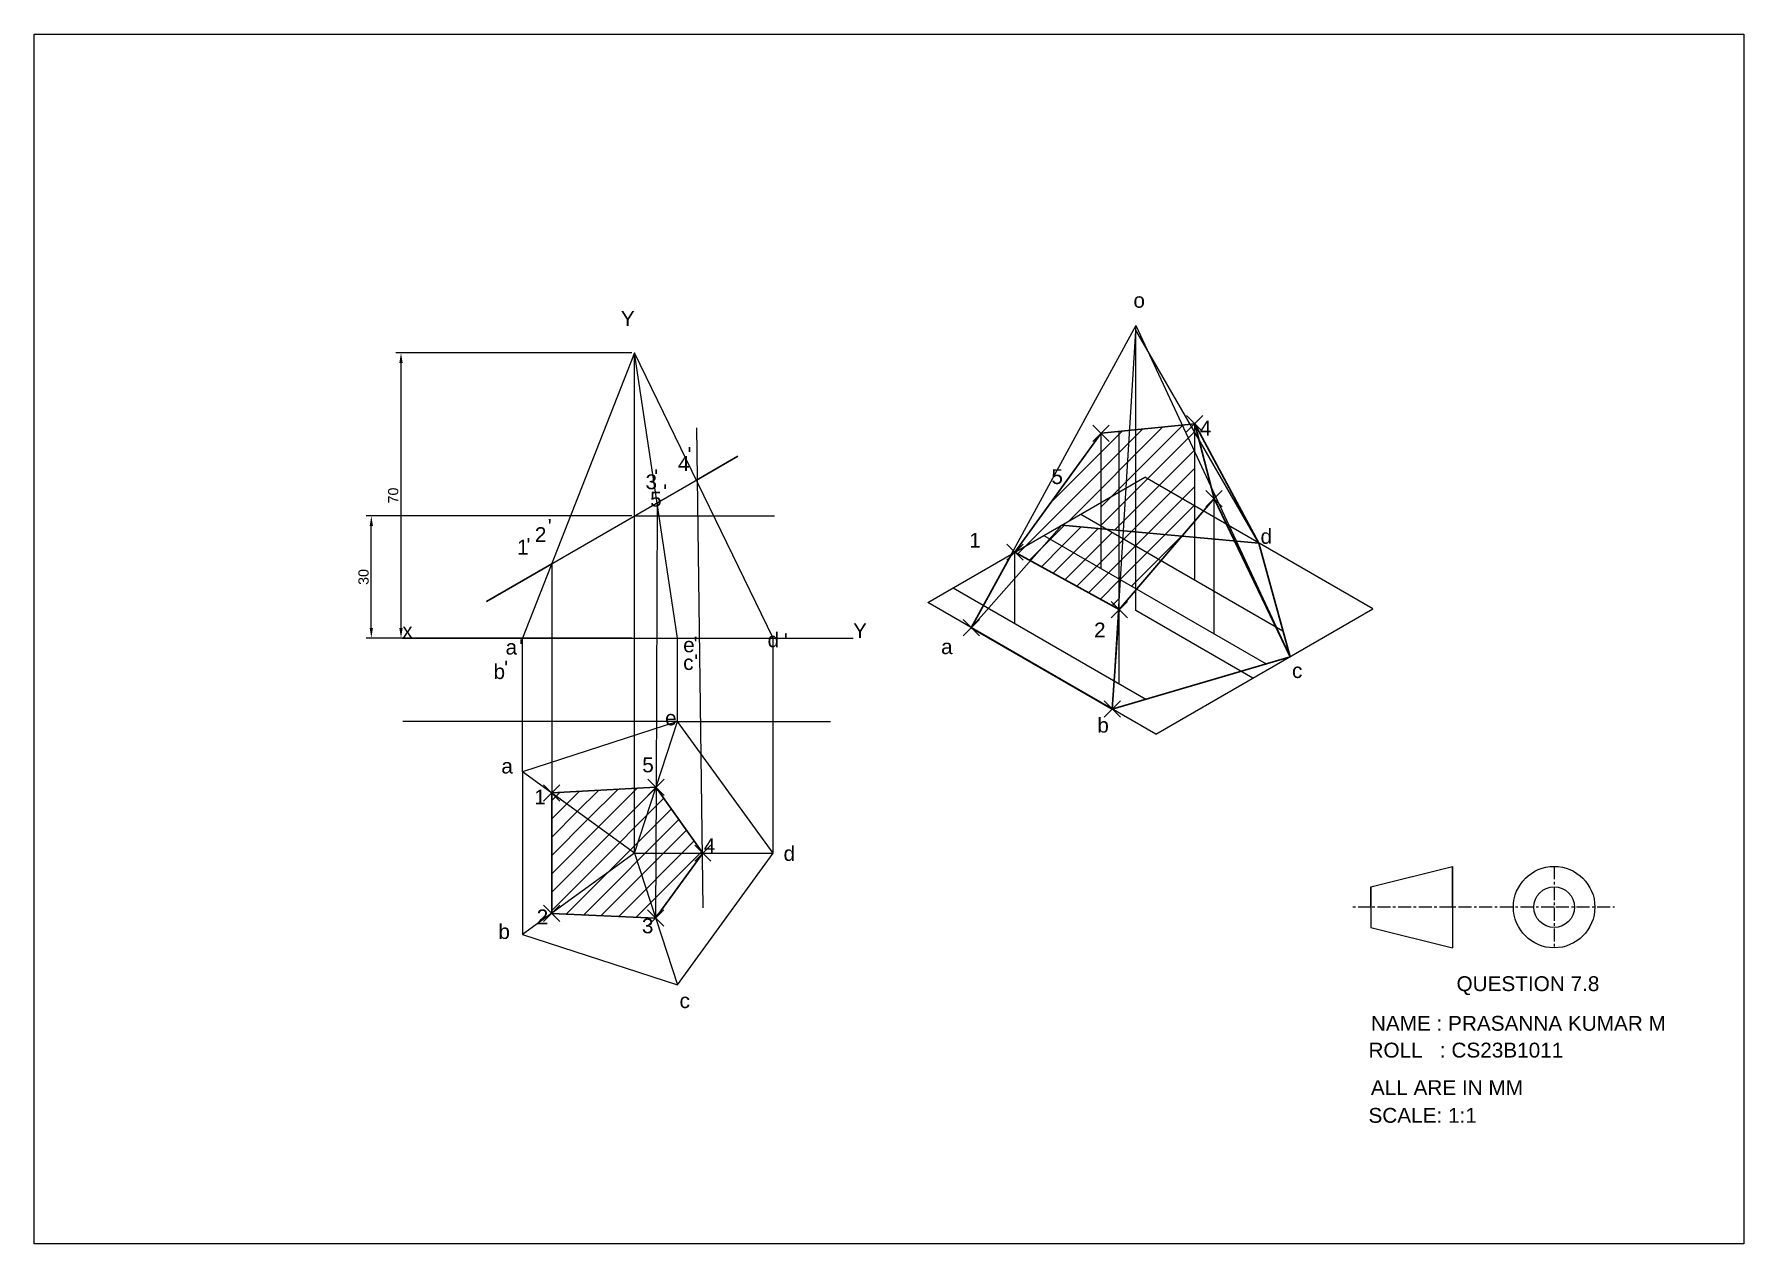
# Model space of a CAD drawing. Header units: millimetres. Extents: x -5 to 7830, y -5 to 1402.
# Drawn here: x 6166.6 to 6586.6, y 334.3 to 631.3 of the extents above; entities that cross this region are included whole.
import ezdxf

# ---------------------------------------------------------------- set-up
doc = ezdxf.new("R2010")
doc.units = ezdxf.units.MM
doc.header["$PDMODE"] = 3
doc.header["$PDSIZE"] = 2
doc.linetypes.add('CENTER', pattern=[50.8, 31.75, -6.35, 6.35, -6.35])
doc.styles.get("Standard").update_dxf_attribs({"font": 'arial.ttf'})
doc.dimstyles.new('ISO-25', dxfattribs={"dimtxt": 2.5, "dimasz": 2.5, "dimexe": 1.25, "dimexo": 0.625, "dimtad": 1, "dimtxsty": 'Standard', "dimcen": 2.5, "dimadec": 0, "dimazin": 0, "dimtfac": 1, "dimtmove": 0, "dimatfit": 3, "dimfxl": 1, "dimarcsym": 0})

msp = doc.modelspace()

# ---------------------------------------------------------------- texts
for s, height, p in [('Y', 3.647, (6310.73, 559.658)), ('o', 3.647, (6436.652, 564.131)), ('4', 3.647, (6452.936, 532.727)), ("'", 3.647, (6327.116, 526.252)), ('4', 3.647, (6324.756, 524.078)), ('3', 3.647, (6316.794, 519.572)), ("'", 3.647, (6318.932, 520.846)), ('5', 3.647, (6416.51, 520.845)), ('5', 3.647, (6317.928, 515.306)), ("'", 3.647, (6321.122, 517.09)), ('2', 3.647, (6289.61, 506.613)), ("'", 3.647, (6292.77, 508.616)), ('1', 3.647, (6396.326, 505.213)), ('d', 3.647, (6467.881, 506.171)), ('1', 3.647, (6285.217, 503.529)), ("'", 3.647, (6287.535, 503.982)), ('x', 3.647, (6257.035, 483.035)), ("'", 3.647, (6328.611, 479.761)), ('d', 3.647, (6346.777, 480.78)), ("'", 3.647, (6350.794, 480.541)), ('Y', 3.647, (6367.788, 483.035)), ('2', 3.647, (6426.984, 483.185)), ('a', 3.647, (6282.41, 478.965)), ("'", 3.647, (6285.744, 479.06)), ('e', 3.647, (6326.046, 479.534)), ("'", 3.647, (6328.744, 475.367)), ('a', 3.647, (6389.406, 479.084)), ('b', 3.647, (6279.454, 472.968)), ("'", 3.647, (6282.051, 473.832)), ('c', 3.647, (6326.046, 475.194)), ('c', 3.647, (6475.62, 473.216)), ('e', 3.647, (6321.605, 461.594)), ('b', 3.647, (6427.787, 459.812)), ('5', 3.647, (6315.983, 450.065)), ('a', 3.647, (6281.367, 449.777)), ('1', 3.647, (6289.464, 442.183)), ('4', 3.647, (6331.11, 430.21)), ('d', 3.647, (6350.703, 428.316)), ('2', 3.647, (6290.055, 412.742)), ('b', 3.647, (6280.649, 409.148)), ('3', 3.647, (6315.911, 410.535)), ('QUESTION 7.8', 3.64682, (6516.025, 396.341)), ('c', 3.647, (6325.154, 392.165)), ('NAME : PRASANNA KUMAR M', 3.64682, (6494.994, 386.606)), ('ROLL   : CS23B1011', 3.64682, (6494.4, 380.029)), ('ALL ARE IN MM', 3.64682, (6494.994, 370.819)), ('SCALE: 1:1', 3.6468, (6494.4, 364.008))]:
    msp.add_text(s, height=height).set_placement(p)

# ---------------------------------------------------------------- blocks, each defined once
blk = doc.blocks.new('*D142')
at = {"color": 0, "linetype": 'ByBlock', "lineweight": -2, "transparency": 16777216}
for p, q in [((6313.47, 553.03), (6255.47, 553.03)), ((6256.72, 550.53), (6256.72, 485.53)), ((6313.47, 483.03), (6255.47, 483.03))]:
    blk.add_line(p, q, dxfattribs=at)
at = {"color": 0, "linetype": 'ByBlock', "lineweight": 15, "transparency": 16777216}
for points in [[(6256.3, 550.53), (6257.13, 550.53), (6256.72, 553.03)], [(6256.3, 485.53), (6257.13, 485.53), (6256.72, 483.03)]]:
    blk.add_solid(points, dxfattribs=at)
at = {"layer": 'Defpoints', "color": 0, "linetype": 'ByBlock', "lineweight": 15, "transparency": 16777216}
for p in [(6314.1, 553.03), (6256.72, 483.03), (6314.1, 483.03)]:
    blk.add_point(p, dxfattribs=at)
at = {"color": 0, "linetype": 'ByBlock', "lineweight": 15, "transparency": 16777216, "insert": (6254.82, 518.03), "char_height": 2.5, "attachment_point": 5, "rotation": 90}
blk.add_mtext('70', dxfattribs=at)
blk = doc.blocks.new('*D143')
at = {"color": 0, "linetype": 'ByBlock', "lineweight": -2, "transparency": 16777216}
for p, q in [((6313.47, 513.03), (6248.18, 513.03)), ((6249.43, 485.53), (6249.43, 510.53)), ((6313.47, 483.03), (6248.18, 483.03))]:
    blk.add_line(p, q, dxfattribs=at)
at = {"color": 0, "linetype": 'ByBlock', "lineweight": 30, "transparency": 16777216}
for points in [[(6249.02, 510.53), (6249.85, 510.53), (6249.43, 513.03)], [(6249.02, 485.53), (6249.85, 485.53), (6249.43, 483.03)]]:
    blk.add_solid(points, dxfattribs=at)
at = {"layer": 'Defpoints', "color": 0, "linetype": 'ByBlock', "lineweight": 30, "transparency": 16777216}
for p in [(6249.43, 513.03), (6314.1, 513.03), (6314.1, 483.03)]:
    blk.add_point(p, dxfattribs=at)
at = {"color": 0, "linetype": 'ByBlock', "lineweight": 18, "transparency": 16777216, "insert": (6247.53, 498.03), "char_height": 2.5, "attachment_point": 5, "rotation": 90}
blk.add_mtext('30', dxfattribs=at)

# ---------------------------------------------------------------- dimensions: what is measured, and where the dimension line sits
at = {"color": 4, "linetype": 'ByBlock', "lineweight": 15}
dim = msp.add_linear_dim(base=(6256.717, 483.035), p1=(6314.097, 553.035), p2=(6314.097, 483.035), angle=90, dimstyle='ISO-25', dxfattribs=at)
dim.commit()
dim.dimension.update_dxf_attribs({"geometry": '*D142', "text_midpoint": (6254.815, 518.035)})
at = {"color": 4, "linetype": 'ByBlock', "lineweight": 18}
dim = msp.add_linear_dim(base=(6249.433, 513.035), p1=(6314.097, 483.035), p2=(6314.097, 513.035), angle=90, dimstyle='ISO-25', dxfattribs=at)
dim.commit()
dim.dimension.update_dxf_attribs({"geometry": '*D143', "text_midpoint": (6247.53, 498.035)})

# ---------------------------------------------------------------- hatches: boundary and pattern name
at = {"linetype": 'ByBlock', "lineweight": 30}
h = msp.add_hatch(dxfattribs=at)
h.set_pattern_fill('ANSI31', color=0)
h.paths.add_polyline_path([(6416.091, 507.402), (6411.348, 502.027), (6433.172, 490.025), (6433.172, 497.54)])
h.paths.add_polyline_path([(6428.709, 509.898), (6419.072, 510.78), (6416.091, 507.402), (6428.709, 500.117)])
h.paths.add_polyline_path([(6428.709, 533.309), (6407.54, 504.122), (6428.709, 516.344)])
h.paths.add_polyline_path([(6451.727, 535.667), (6433.172, 533.766), (6433.172, 518.92), (6439.434, 522.535), (6451.727, 515.438)])
h.paths.add_polyline_path([(6439.434, 522.535), (6433.172, 518.92), (6433.172, 509.49), (6448.609, 508.079), (6451.727, 511.725), (6451.727, 515.438)])
h.paths.add_polyline_path([(6433.172, 533.766), (6428.709, 533.309), (6428.709, 516.344), (6433.172, 518.92)])
h.paths.add_polyline_path([(6433.172, 518.92), (6428.709, 516.344), (6428.709, 510.557), (6430.064, 509.775), (6433.172, 509.49)])
h.paths.add_polyline_path([(6416.091, 507.402), (6414.656, 508.23), (6407.54, 504.122), (6411.348, 502.027)])
h.paths.add_polyline_path([(6433.172, 507.98), (6433.172, 497.54), (6437.474, 495.056), (6443.451, 502.046)])
h.paths.add_polyline_path([(6448.609, 508.079), (6433.172, 509.49), (6433.172, 507.98), (6443.451, 502.046)])
h.paths.add_polyline_path([(6433.172, 507.98), (6430.064, 509.775), (6428.709, 509.898), (6428.709, 500.117), (6433.172, 497.54)])
h = msp.add_hatch(dxfattribs=at)
h.set_pattern_fill('ANSI31', color=0)
h.paths.add_polyline_path([(6293.746, 444.996), (6293.746, 415.425), (6314.097, 430.21)])
h.paths.add_polyline_path([(6319.388, 446.344), (6319.333, 430.21), (6330.87, 430.21)])
h.paths.add_polyline_path([(6319.333, 430.21), (6314.097, 430.21), (6319.278, 414.264)])
h.paths.add_polyline_path([(6330.87, 430.21), (6319.333, 430.21), (6319.278, 414.264)])
h.paths.add_polyline_path([(6319.388, 446.344), (6319.354, 446.391), (6314.097, 430.21), (6319.333, 430.21)])
h.paths.add_polyline_path([(6319.354, 446.391), (6314.097, 446.104), (6314.097, 430.21)])
h.paths.add_polyline_path([(6293.746, 415.425), (6319.278, 414.264), (6314.097, 430.21)])
h = msp.add_hatch(dxfattribs=at)
h.set_pattern_fill('ANSI31', color=0)
h.paths.add_polyline_path([(6314.097, 446.104), (6293.746, 444.996), (6314.097, 430.21)])

# ---------------------------------------------------------------- linework, layer by layer
at = {"color": 4, "linetype": 'ByBlock', "lineweight": 15}
for p, q in [((6437.268, 559.76), (6396.831, 485.578)), ((6437.268, 559.76), (6431.472, 465.578)), ((6437.268, 489.76), (6437.268, 559.76)), ((6437.268, 559.76), (6475.123, 478.419)), ((6467.459, 506.355), (6437.268, 558.647)), ((6466.017, 473.162), (6437.268, 489.76))]:
    msp.add_line(p, q, dxfattribs=at)
at = {"color": 0, "linetype": 'ByBlock', "lineweight": 20}
for p, q in [((6314.097, 553.035), (6286.569, 483.035)), ((6314.097, 483.035), (6314.097, 553.035)), ((6324.612, 483.035), (6314.097, 553.035)), ((6348.123, 483.035), (6314.097, 553.035)), ((6277.702, 492.022), (6339.488, 527.694)), ((6314.097, 483.035), (6314.097, 513.035)), ((6314.097, 513.035), (6348.491, 513.035)), ((6286.569, 450.21), (6286.569, 483.035)), ((6314.097, 430.21), (6314.097, 483.035)), ((6324.612, 462.571), (6324.612, 483.035)), ((6348.123, 430.21), (6348.123, 483.035)), ((6314.097, 430.21), (6324.612, 462.571)), ((6314.097, 430.21), (6286.569, 450.21)), ((6314.097, 430.21), (6286.569, 410.21)), ((6314.097, 430.21), (6324.612, 397.85)), ((6314.097, 430.21), (6348.123, 430.21))]:
    msp.add_line(p, q, dxfattribs=at)
at = {"color": 3, "linetype": 'ByBlock', "lineweight": 20}
for p, q in [((6329.28, 534.638), (6330.87, 416.776)), ((6319.626, 516.227), (6319.388, 446.494)), ((6293.746, 501.285), (6293.746, 415.425)), ((6319.388, 446.494), (6319.278, 414.264))]:
    msp.add_line(p, q, dxfattribs=at)
at = {"color": 3, "linetype": 'ByBlock', "lineweight": 30}
for p, q in [((6451.727, 535.667), (6428.709, 533.309)), ((6456.475, 517.278), (6451.727, 535.667)), ((6451.727, 535.667), (6467.459, 506.355)), ((6428.709, 533.309), (6407.54, 504.122)), ((6433.172, 490.025), (6456.475, 517.278)), ((6456.475, 517.278), (6475.123, 478.419)), ((6396.831, 485.578), (6407.148, 504.337)), ((6407.54, 504.122), (6433.172, 490.025)), ((6431.472, 465.578), (6433.172, 490.025)), ((6293.746, 444.996), (6319.354, 446.391)), ((6319.354, 446.391), (6330.87, 430.21)), ((6293.746, 444.996), (6293.746, 415.425)), ((6330.87, 430.21), (6319.278, 414.264)), ((6319.278, 414.264), (6293.746, 415.425))]:
    msp.add_line(p, q, dxfattribs=at)
at = {"color": 4, "linetype": 'ByBlock', "lineweight": 20}
for p, q in [((6433.172, 471.774), (6433.172, 533.766)), ((6407.54, 486.573), (6407.54, 504.122))]:
    msp.add_line(p, q, dxfattribs=at)
at = {"color": 4, "linetype": 'ByBlock', "lineweight": 5}
for p, q in [((6451.727, 497.267), (6451.727, 535.667)), ((6428.709, 500.117), (6428.709, 533.309)), ((6456.475, 484.086), (6456.475, 517.278)), ((6324.612, 462.571), (6257.176, 462.571)), ((6324.612, 462.571), (6362.206, 462.571))]:
    msp.add_line(p, q, dxfattribs=at)
at = {"color": 0, "linetype": 'ByBlock', "lineweight": 30}
for p, q in [((6329.28, 521.8), (6339.488, 527.694)), ((6419.072, 510.78), (6396.831, 485.578)), ((6467.459, 506.355), (6419.072, 510.78)), ((6475.123, 478.419), (6467.459, 506.355)), ((6293.746, 501.285), (6277.702, 492.022)), ((6396.831, 485.578), (6431.472, 465.578)), ((6431.472, 465.578), (6475.123, 478.419))]:
    msp.add_line(p, q, dxfattribs=at)
at = {"color": 0, "linetype": 'ByBlock', "lineweight": -3}
for p, q in [((6386.127, 491.759), (6439.434, 522.535)), ((6495.484, 490.175), (6439.434, 522.535)), ((6396.831, 485.578), (6431.472, 465.578))]:
    msp.add_line(p, q, dxfattribs=at)
at = {"color": 31, "linetype": 'ByBlock', "lineweight": -3, "true_color": 0xfecc66}
for p, q in [((6423.698, 513.45), (6473.382, 484.765)), ((6392.342, 495.347), (6439.707, 468.001))]:
    msp.add_line(p, q, dxfattribs=at)
at = {"color": 31, "linetype": 'ByBlock', "lineweight": 18, "true_color": 0xfecc66}
msp.add_line((6414.656, 508.23), (6469.272, 476.698), dxfattribs=at)
at = {"color": 0, "linetype": 'ByBlock', "lineweight": 18}
for q in [(6386.127, 491.759), (6495.484, 490.175)]:
    msp.add_line((6442.177, 459.398), q, dxfattribs=at)
for p, q in [((6257.035, 483.035), (6367.788, 483.035)), ((6495.014, 421.965), (6515.014, 426.965)), ((6515.014, 416.965), (6515.014, 426.965)), ((6515.014, 426.965), (6515.014, 406.965)), ((6495.014, 416.965), (6495.014, 421.965)), ((6495.014, 421.965), (6495.014, 411.965)), ((6495.014, 411.965), (6515.014, 406.965))]:
    msp.add_line(p, q)
at = {"linetype": 'CENTER', "ltscale": 0.1}
for p, q in [((6540.014, 426.965), (6540.014, 406.965)), ((6495.014, 416.965), (6490.466, 416.965)), ((6515.014, 416.965), (6495.014, 416.965)), ((6540.014, 416.965), (6515.014, 416.965)), ((6540.459, 417.03), (6554.856, 417.03))]:
    msp.add_line(p, q, dxfattribs=at)
msp.add_lwpolyline([(6166.607, 631.296), (6586.607, 631.296), (6586.607, 334.296), (6166.607, 334.296)], close=True)
at = {"color": 0, "linetype": 'ByBlock', "lineweight": 5}
msp.add_lwpolyline([(6286.569, 450.21), (6286.569, 410.21), (6324.612, 397.85), (6348.123, 430.21), (6324.612, 462.571)], close=True, dxfattribs=at)
for radius in [10, 5]:
    msp.add_circle((6540.014, 416.965), radius)
at = {"color": 3, "linetype": 'ByBlock', "lineweight": 30}
for p in [(6451.727, 535.667), (6428.709, 533.309), (6456.475, 517.278)]:
    msp.add_point(p, dxfattribs=at)
at = {"color": 3, "linetype": 'ByBlock', "lineweight": 20}
for p in [(6407.54, 504.122), (6433.172, 490.025), (6293.746, 444.996), (6319.354, 446.391), (6330.87, 430.206), (6293.746, 415.425), (6319.278, 414.264)]:
    msp.add_point(p, dxfattribs=at)
at = {"color": 0, "linetype": 'ByBlock', "lineweight": -3}
for p in [(6396.831, 485.578), (6431.472, 465.578)]:
    msp.add_point(p, dxfattribs=at)

msp.set_redraw_order([(e.dxf.handle, doc.entitydb.next_handle()) for e in msp.query("TEXT MTEXT ATTDEF DIMENSION ARC_DIMENSION")])  # texts and dimensions are drawn at this point

doc.saveas('drawing.dxf')
